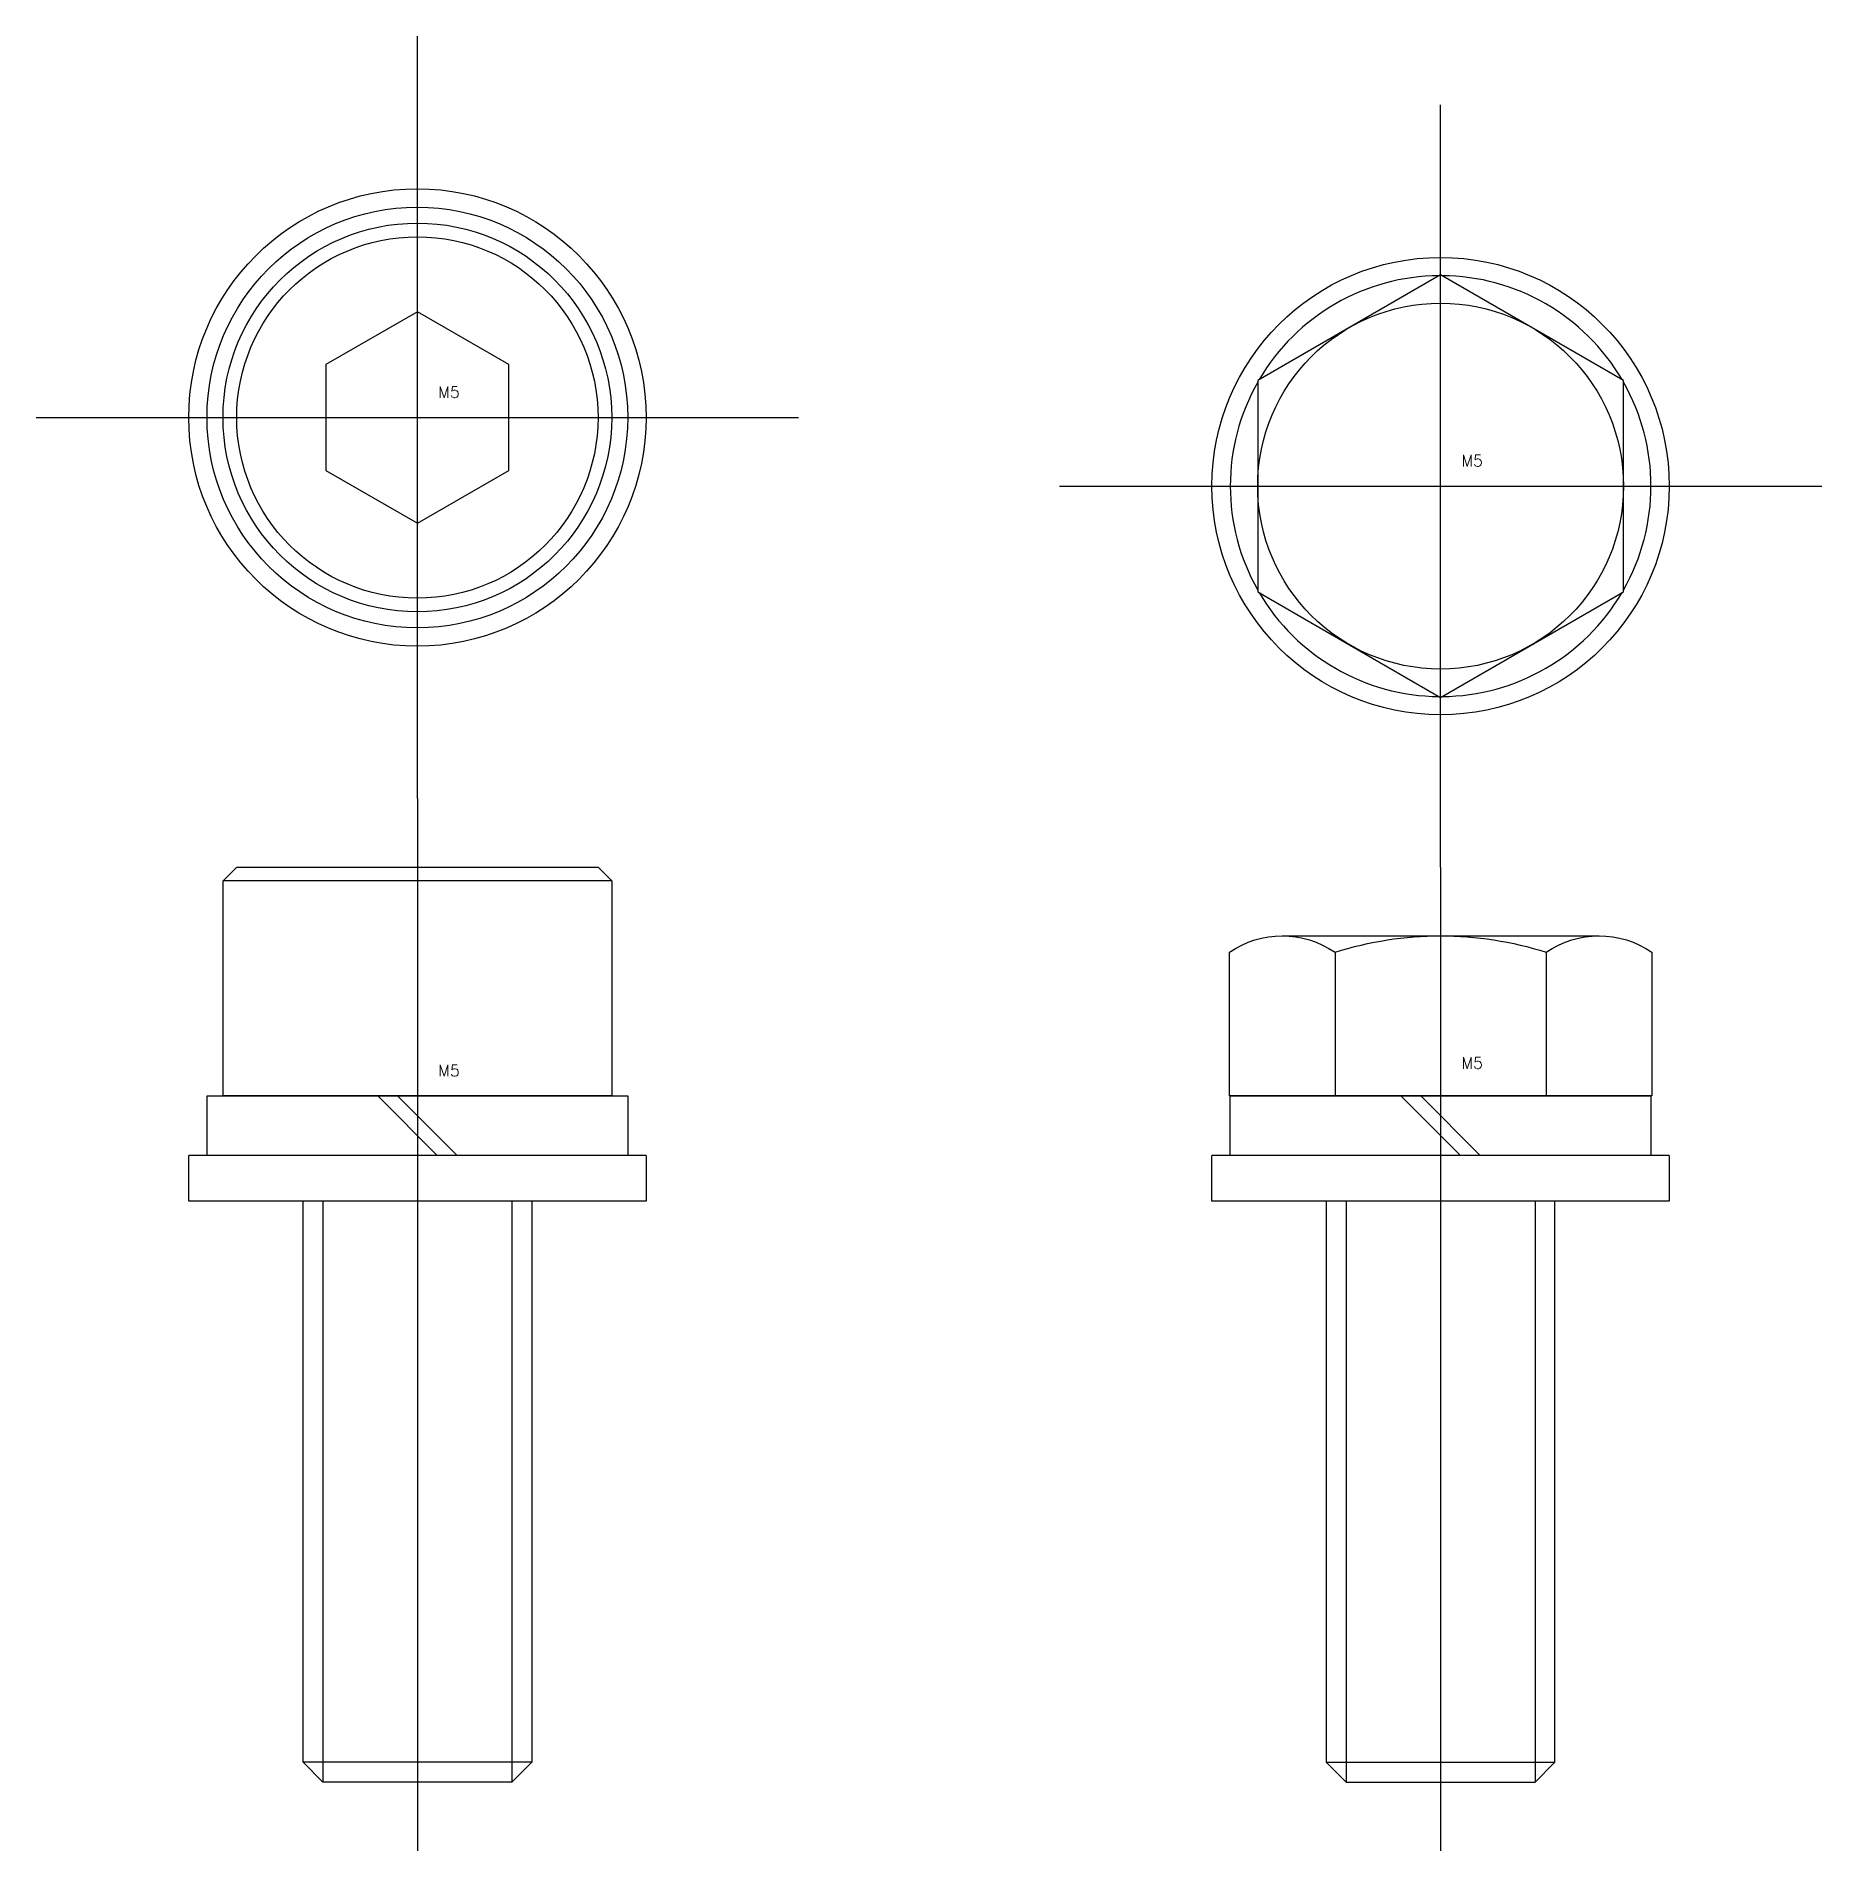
# Model space of a CAD drawing. Header units: millimetres. Extents: x 5559 to 5876, y 5929 to 6003.
# Drawn here: x 5837.24 to 5876.28, y 5949.91 to 5989.58 of the extents above; entities that cross this region are included whole.
import ezdxf

# ---------------------------------------------------------------- set-up
doc = ezdxf.new("R2010")
doc.units = ezdxf.units.MM
doc.linetypes.add('CENTER', pattern=[50.8, 31.75, -6.35, 6.35, -6.35])
doc.linetypes.add('HIDDEN', pattern=[9.525, 6.35, -3.175])
doc.layers.add('1', color=220, linetype='CENTER')
doc.layers.add('3', color=223, linetype='HIDDEN')
doc.styles.get("Standard").update_dxf_attribs({"font": 'romans.shx', "bigfont": 'whgtxt.shx'})

msp = doc.modelspace()

# ---------------------------------------------------------------- texts
at = {"layer": '3', "color": 3}
for p in [(5846.028, 5981.677), (5868.403, 5980.177), (5846.028, 5966.844), (5868.403, 5967.01)]:
    msp.add_text('M5', height=0.25, dxfattribs=at).set_placement(p)

# ---------------------------------------------------------------- linework, layer by layer
at = {"color": 3}
for p, q in [((5845.574, 5983.555), (5843.574, 5982.403)), ((5847.574, 5982.403), (5845.574, 5983.555)), ((5843.574, 5982.403), (5843.574, 5980.091)), ((5847.574, 5980.091), (5847.574, 5982.403)), ((5843.574, 5980.091), (5845.574, 5978.939)), ((5845.574, 5978.939), (5847.574, 5980.091)), ((5841.324, 5971.114), (5841.624, 5971.414)), ((5849.824, 5971.114), (5841.324, 5971.114)), ((5841.324, 5966.414), (5841.324, 5971.114)), ((5841.624, 5971.414), (5849.524, 5971.414)), ((5849.524, 5971.414), (5849.824, 5971.114)), ((5849.824, 5971.114), (5849.824, 5966.414)), ((5864.485, 5969.914), (5871.413, 5969.914)), ((5865.64, 5969.557), (5865.64, 5966.414)), ((5870.258, 5969.557), (5870.258, 5966.414)), ((5840.974, 5965.114), (5840.974, 5966.414)), ((5840.974, 5966.414), (5850.174, 5966.414)), ((5849.824, 5966.414), (5841.324, 5966.414)), ((5846.008, 5965.114), (5844.708, 5966.414)), ((5846.441, 5965.114), (5845.141, 5966.414)), ((5850.174, 5966.414), (5850.174, 5965.114)), ((5863.349, 5965.114), (5863.349, 5966.414)), ((5863.349, 5966.414), (5872.549, 5966.414)), ((5868.382, 5965.114), (5867.082, 5966.414)), ((5868.816, 5965.114), (5867.516, 5966.414)), ((5872.549, 5966.414), (5872.549, 5965.114)), ((5840.574, 5964.114), (5840.574, 5965.114)), ((5850.574, 5965.114), (5840.574, 5965.114)), ((5850.174, 5965.114), (5840.974, 5965.114)), ((5850.574, 5965.114), (5850.574, 5964.114)), ((5862.949, 5964.114), (5862.949, 5965.114)), ((5872.949, 5965.114), (5862.949, 5965.114)), ((5872.549, 5965.114), (5863.349, 5965.114)), ((5872.949, 5965.114), (5872.949, 5964.114)), ((5850.574, 5964.114), (5840.574, 5964.114)), ((5843.074, 5951.847), (5843.074, 5964.114)), ((5848.074, 5964.114), (5848.074, 5951.847)), ((5872.949, 5964.114), (5862.949, 5964.114)), ((5865.449, 5964.114), (5865.449, 5951.847)), ((5870.449, 5951.847), (5870.449, 5964.114)), ((5843.507, 5951.414), (5843.074, 5951.847)), ((5848.074, 5951.847), (5843.074, 5951.847)), ((5848.074, 5951.847), (5847.641, 5951.414)), ((5865.449, 5951.847), (5870.449, 5951.847)), ((5865.449, 5951.847), (5865.882, 5951.414)), ((5870.016, 5951.414), (5870.449, 5951.847)), ((5847.641, 5951.414), (5843.507, 5951.414)), ((5865.882, 5951.414), (5870.016, 5951.414))]:
    msp.add_line(p, q, dxfattribs=at)
msp.add_lwpolyline([(5871.949, 5977.438), (5871.949, 5982.057), (5867.949, 5984.366), (5863.949, 5982.057), (5863.949, 5977.438), (5867.949, 5975.128), (5871.949, 5977.438)], dxfattribs=at)
msp.add_lwpolyline([(5863.33, 5966.414), (5863.33, 5969.557, -0.309401), (5865.64, 5969.557, -0.154701), (5870.258, 5969.557, -0.309401), (5872.568, 5969.557), (5872.568, 5966.414), (5863.33, 5966.414)], format="xyb", dxfattribs=at)
for centre, radius in [((5845.574, 5981.247), 5), ((5845.574, 5981.247), 4.6), ((5845.574, 5981.247), 4.25), ((5845.574, 5981.247), 3.95), ((5867.949, 5979.747), 5), ((5867.949, 5979.747), 4)]:
    msp.add_circle(centre, radius, dxfattribs=at)
for start, end in [(90.4082, 149.5918), (30.4082, 89.5918), (150.4082, 209.5918), (330.4082, 29.5918), (210.4082, 269.5918), (270.4082, 329.5918)]:
    msp.add_arc((5867.949, 5979.747), 4.6, start, end, dxfattribs=at)
at = {"layer": '1', "ltscale": 5}
for p, q in [((5845.574, 5972.914), (5845.574, 5989.581)), ((5867.949, 5971.414), (5867.949, 5988.081)), ((5837.241, 5981.247), (5853.908, 5981.247)), ((5859.616, 5979.747), (5876.282, 5979.747)), ((5845.574, 5972.914), (5845.574, 5949.914)), ((5867.949, 5971.414), (5867.949, 5949.914))]:
    msp.add_line(p, q, dxfattribs=at)
at = {"layer": '1', "color": 3, "linetype": 'ByBlock'}
for p, q in [((5843.507, 5964.114), (5843.507, 5951.414)), ((5847.641, 5964.114), (5847.641, 5951.414)), ((5865.882, 5964.114), (5865.882, 5951.414)), ((5870.016, 5964.114), (5870.016, 5951.414))]:
    msp.add_line(p, q, dxfattribs=at)

msp.set_redraw_order([(e.dxf.handle, doc.entitydb.next_handle()) for e in msp.query("TEXT MTEXT ATTDEF DIMENSION ARC_DIMENSION")])  # texts and dimensions are drawn at this point

doc.saveas('drawing.dxf')
